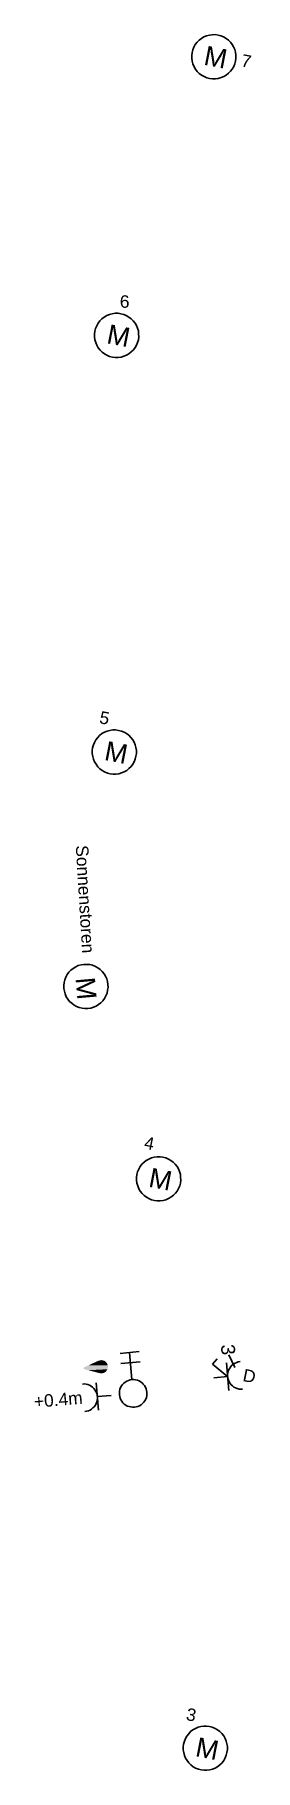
# Model space of a CAD drawing. Extents: x 800 to 1481, y 55 to 490.
# Drawn here: x 1087.3 to 1103.3, y 364.8 to 490.4 of the extents above; entities that cross this region are included whole.
import ezdxf

# ---------------------------------------------------------------- set-up
doc = ezdxf.new("R2010")
doc.units = 0
doc.layers.get('0').update_dxf_attribs({"lineweight": 18})
doc.layers.add('E_Licht', color=7, linetype='Continuous', lineweight=35, true_color=0x0080ff)
doc.styles.get("Standard").update_dxf_attribs({"font": 'arial.ttf'})

# ---------------------------------------------------------------- blocks, each defined once
blk = doc.blocks.new('Steckdose T13_ UP_ 3-fach_ geschaltet-A0Q9B3CZAY', base_point=(1100.19, 392.28))
at = {"color": 0, "linetype": 'ByBlock', "lineweight": -2, "ltscale": 0.35}
for p, q in [((1100.19, 394.19), (1100.51, 394.57)), ((1101.79, 393.94), (1101.37, 394.85)), ((1101.27, 393.28), (1100.19, 394.19)), ((1101.27, 393.28), (1100.28, 393.19)), ((1101.36, 392.28), (1101.19, 394.27)), ((1101.27, 393.41), (1101.29, 393.54)), ((1101.27, 393.28), (1101.27, 393.41)), ((1101.29, 393.15), (1101.27, 393.28)), ((1101.29, 393.54), (1101.32, 393.67)), ((1101.32, 393.67), (1101.36, 393.79)), ((1101.36, 393.79), (1101.43, 393.9)), ((1101.43, 393.9), (1101.5, 394.01)), ((1101.5, 394.01), (1101.59, 394.1)), ((1101.59, 394.1), (1101.7, 394.18)), ((1101.7, 394.18), (1101.81, 394.25)), ((1101.81, 394.25), (1101.93, 394.3)), ((1101.93, 394.3), (1102.05, 394.34)), ((1102.05, 394.34), (1102.18, 394.36)), ((1101.33, 393.02), (1101.29, 393.15)), ((1101.38, 392.9), (1101.33, 393.02)), ((1101.45, 392.79), (1101.38, 392.9)), ((1101.53, 392.69), (1101.45, 392.79)), ((1101.63, 392.6), (1101.53, 392.69)), ((1101.73, 392.52), (1101.63, 392.6)), ((1101.85, 392.46), (1101.73, 392.52)), ((1101.97, 392.41), (1101.85, 392.46)), ((1102.1, 392.38), (1101.97, 392.41)), ((1102.23, 392.37), (1102.1, 392.38)), ((1102.36, 392.37), (1102.23, 392.37))]:
    blk.add_line(p, q, dxfattribs=at)
at = {"color": 0, "linetype": 'ByBlock', "lineweight": -2, "ltscale": 0.35, "insert": (1101.78, 395.66), "char_height": 1, "attachment_point": 1, "rotation": 275}
blk.add_mtext('{\\fArial;3}', dxfattribs=at)
blk = doc.blocks.new('Bauteilbeschriftung-A0Q9B3D1AY', base_point=(1102.31, 392.82))
at = {"color": 0, "linetype": 'ByBlock', "lineweight": -2, "ltscale": 0.35, "insert": (1102.49, 393.85), "char_height": 0.9, "attachment_point": 1, "rotation": 348.9744}
blk.add_mtext('{\\fArial;D}', dxfattribs=at)
blk = doc.blocks.new('Motor allgemein-A0Q9B3GDAY', base_point=(1091.49, 436.89))
at = {"color": 0, "linetype": 'ByBlock', "lineweight": -2, "ltscale": 0.35}
for p, q in [((1092.02, 439.69), (1092.19, 439.82)), ((1092.19, 439.82), (1092.37, 439.92)), ((1092.37, 439.92), (1092.56, 440)), ((1092.56, 440), (1092.77, 440.06)), ((1092.77, 440.06), (1092.97, 440.09)), ((1092.97, 440.09), (1093.18, 440.09)), ((1093.18, 440.09), (1093.39, 440.06)), ((1093.39, 440.06), (1093.59, 440.01)), ((1093.59, 440.01), (1093.79, 439.93)), ((1093.79, 439.93), (1093.97, 439.82)), ((1093.97, 439.82), (1094.13, 439.7)), ((1091.49, 438.59), (1091.51, 438.8)), ((1091.49, 438.38), (1091.49, 438.59)), ((1091.51, 438.8), (1091.57, 439)), ((1091.57, 439), (1091.65, 439.19)), ((1091.65, 439.19), (1091.75, 439.37)), ((1091.75, 439.37), (1091.88, 439.54)), ((1091.88, 439.54), (1092.02, 439.69)), ((1094.13, 439.7), (1094.28, 439.55)), ((1094.28, 439.55), (1094.41, 439.38)), ((1094.41, 439.38), (1094.52, 439.2)), ((1094.52, 439.2), (1094.6, 439.01)), ((1094.6, 439.01), (1094.65, 438.81)), ((1094.65, 438.81), (1094.68, 438.6)), ((1094.68, 438.6), (1094.68, 438.39)), ((1091.52, 438.17), (1091.49, 438.38)), ((1091.57, 437.97), (1091.52, 438.17)), ((1091.65, 437.78), (1091.57, 437.97)), ((1091.76, 437.6), (1091.65, 437.78)), ((1091.88, 437.43), (1091.76, 437.6)), ((1092.03, 437.28), (1091.88, 437.43)), ((1092.2, 437.16), (1092.03, 437.28)), ((1094.14, 437.29), (1093.98, 437.16)), ((1094.29, 437.44), (1094.14, 437.29)), ((1094.42, 437.61), (1094.29, 437.44)), ((1094.52, 437.79), (1094.42, 437.61)), ((1094.6, 437.98), (1094.52, 437.79)), ((1094.65, 438.18), (1094.6, 437.98)), ((1094.68, 438.39), (1094.65, 438.18)), ((1092.38, 437.05), (1092.2, 437.16)), ((1092.58, 436.97), (1092.38, 437.05)), ((1092.78, 436.92), (1092.58, 436.97)), ((1092.99, 436.89), (1092.78, 436.92)), ((1093.19, 436.89), (1092.99, 436.89)), ((1093.4, 436.92), (1093.19, 436.89)), ((1093.6, 436.98), (1093.4, 436.92)), ((1093.8, 437.06), (1093.6, 436.98)), ((1093.98, 437.16), (1093.8, 437.06))]:
    blk.add_line(p, q, dxfattribs=at)
at = {"color": 0, "linetype": 'ByBlock', "lineweight": -2, "ltscale": 0.35, "insert": (1092.56, 439.3), "char_height": 1.4, "attachment_point": 1, "rotation": 348.9744}
blk.add_mtext('{\\fArial;M}', dxfattribs=at)
blk = doc.blocks.new('Bauteilbeschriftung-A0Q9B3GFAY', base_point=(1091.94, 440.47))
at = {"color": 0, "linetype": 'ByBlock', "lineweight": -2, "ltscale": 0.35, "insert": (1092.12, 441.47), "char_height": 0.9, "attachment_point": 1, "rotation": 348.9744}
blk.add_mtext('{\\fArial;5}', dxfattribs=at)
blk = doc.blocks.new('Motor allgemein-A0Q9B3HBAY', base_point=(1098.07, 364.78))
at = {"color": 0, "linetype": 'ByBlock', "lineweight": -2, "ltscale": 0.35}
for p, q in [((1098.09, 366.68), (1098.15, 366.89)), ((1098.15, 366.89), (1098.23, 367.08)), ((1098.23, 367.08), (1098.33, 367.26)), ((1098.33, 367.26), (1098.46, 367.43)), ((1098.46, 367.43), (1098.6, 367.58)), ((1098.6, 367.58), (1098.77, 367.7)), ((1098.77, 367.7), (1098.95, 367.81)), ((1098.95, 367.81), (1099.14, 367.89)), ((1099.14, 367.89), (1099.35, 367.94)), ((1099.35, 367.94), (1099.55, 367.97)), ((1099.55, 367.97), (1099.76, 367.97)), ((1099.76, 367.97), (1099.97, 367.95)), ((1099.97, 367.95), (1100.17, 367.89)), ((1100.17, 367.89), (1100.37, 367.81)), ((1100.37, 367.81), (1100.55, 367.71)), ((1100.55, 367.71), (1100.71, 367.58)), ((1100.71, 367.58), (1100.86, 367.44)), ((1100.86, 367.44), (1100.99, 367.27)), ((1100.99, 367.27), (1101.1, 367.09)), ((1101.1, 367.09), (1101.18, 366.9)), ((1101.18, 366.9), (1101.23, 366.7)), ((1098.07, 366.48), (1098.09, 366.68)), ((1098.07, 366.27), (1098.07, 366.48)), ((1098.1, 366.06), (1098.07, 366.27)), ((1098.15, 365.86), (1098.1, 366.06)), ((1098.23, 365.66), (1098.15, 365.86)), ((1098.34, 365.48), (1098.23, 365.66)), ((1101.1, 365.67), (1101, 365.49)), ((1101.18, 365.87), (1101.1, 365.67)), ((1101.23, 366.07), (1101.18, 365.87)), ((1101.23, 366.7), (1101.26, 366.49)), ((1101.26, 366.28), (1101.23, 366.07)), ((1101.26, 366.49), (1101.26, 366.28)), ((1098.47, 365.32), (1098.34, 365.48)), ((1098.61, 365.17), (1098.47, 365.32)), ((1098.78, 365.04), (1098.61, 365.17)), ((1098.96, 364.94), (1098.78, 365.04)), ((1099.16, 364.86), (1098.96, 364.94)), ((1099.36, 364.81), (1099.16, 364.86)), ((1099.57, 364.78), (1099.36, 364.81)), ((1099.77, 364.78), (1099.57, 364.78)), ((1099.98, 364.81), (1099.77, 364.78)), ((1100.18, 364.86), (1099.98, 364.81)), ((1100.38, 364.94), (1100.18, 364.86)), ((1100.56, 365.05), (1100.38, 364.94)), ((1100.72, 365.18), (1100.56, 365.05)), ((1100.87, 365.33), (1100.72, 365.18)), ((1101, 365.49), (1100.87, 365.33))]:
    blk.add_line(p, q, dxfattribs=at)
at = {"color": 0, "linetype": 'ByBlock', "lineweight": -2, "ltscale": 0.35, "insert": (1099.14, 367.19), "char_height": 1.4, "attachment_point": 1, "rotation": 348.9744}
blk.add_mtext('{\\fArial;M}', dxfattribs=at)
blk = doc.blocks.new('Bauteilbeschriftung-A0Q9B3HDAY', base_point=(1098.22, 368.32))
at = {"color": 0, "linetype": 'ByBlock', "lineweight": -2, "ltscale": 0.35, "insert": (1098.39, 369.31), "char_height": 0.9, "attachment_point": 1, "rotation": 348.9744}
blk.add_mtext('{\\fArial;3}', dxfattribs=at)
blk = doc.blocks.new('Motor allgemein-A0Q9B3HVAY', base_point=(1094.69, 406))
at = {"color": 0, "linetype": 'ByBlock', "lineweight": -2, "ltscale": 0.35}
for p, q in [((1094.85, 408.3), (1094.95, 408.48)), ((1094.95, 408.48), (1095.08, 408.65)), ((1095.08, 408.65), (1095.23, 408.79)), ((1095.23, 408.79), (1095.39, 408.92)), ((1095.39, 408.92), (1095.58, 409.03)), ((1095.58, 409.03), (1095.77, 409.11)), ((1095.77, 409.11), (1095.97, 409.16)), ((1095.97, 409.16), (1096.18, 409.19)), ((1096.18, 409.19), (1096.39, 409.19)), ((1096.39, 409.19), (1096.59, 409.17)), ((1096.59, 409.17), (1096.8, 409.11)), ((1096.8, 409.11), (1096.99, 409.03)), ((1096.99, 409.03), (1097.17, 408.93)), ((1097.17, 408.93), (1097.34, 408.8)), ((1097.34, 408.8), (1097.49, 408.66)), ((1097.49, 408.66), (1097.62, 408.49)), ((1097.62, 408.49), (1097.72, 408.31)), ((1094.69, 407.69), (1094.72, 407.9)), ((1094.69, 407.49), (1094.69, 407.69)), ((1094.72, 407.28), (1094.69, 407.49)), ((1094.72, 407.9), (1094.77, 408.1)), ((1094.78, 407.08), (1094.72, 407.28)), ((1094.77, 408.1), (1094.85, 408.3)), ((1094.86, 406.88), (1094.78, 407.08)), ((1097.72, 408.31), (1097.8, 408.12)), ((1097.81, 407.09), (1097.73, 406.89)), ((1097.8, 408.12), (1097.86, 407.91)), ((1097.86, 407.29), (1097.81, 407.09)), ((1097.86, 407.91), (1097.88, 407.71)), ((1097.89, 407.5), (1097.86, 407.29)), ((1097.88, 407.71), (1097.89, 407.5)), ((1094.96, 406.7), (1094.86, 406.88)), ((1095.09, 406.54), (1094.96, 406.7)), ((1095.24, 406.39), (1095.09, 406.54)), ((1095.4, 406.26), (1095.24, 406.39)), ((1095.59, 406.16), (1095.4, 406.26)), ((1095.78, 406.08), (1095.59, 406.16)), ((1095.98, 406.03), (1095.78, 406.08)), ((1096.19, 406), (1095.98, 406.03)), ((1096.4, 406), (1096.19, 406)), ((1096.61, 406.03), (1096.4, 406)), ((1096.81, 406.08), (1096.61, 406.03)), ((1097, 406.16), (1096.81, 406.08)), ((1097.18, 406.27), (1097, 406.16)), ((1097.35, 406.4), (1097.18, 406.27)), ((1097.5, 406.55), (1097.35, 406.4)), ((1097.62, 406.71), (1097.5, 406.55)), ((1097.73, 406.89), (1097.62, 406.71))]:
    blk.add_line(p, q, dxfattribs=at)
at = {"color": 0, "linetype": 'ByBlock', "lineweight": -2, "ltscale": 0.35, "insert": (1095.76, 408.41), "char_height": 1.4, "attachment_point": 1, "rotation": 348.9744}
blk.add_mtext('{\\fArial;M}', dxfattribs=at)
blk = doc.blocks.new('Bauteilbeschriftung-A0Q9B3HXAY', base_point=(1095.19, 409.68))
at = {"color": 0, "linetype": 'ByBlock', "lineweight": -2, "ltscale": 0.35, "insert": (1095.36, 410.68), "char_height": 0.9, "attachment_point": 1, "rotation": 348.9744}
blk.add_mtext('{\\fArial;4}', dxfattribs=at)
blk = doc.blocks.new('Motor allgemein-A0Q9B3MLAY', base_point=(1091.65, 467.05))
at = {"color": 0, "linetype": 'ByBlock', "lineweight": -2, "ltscale": 0.35}
for p, q in [((1092.35, 469.98), (1092.19, 469.85)), ((1092.54, 470.08), (1092.35, 469.98)), ((1092.73, 470.16), (1092.54, 470.08)), ((1092.93, 470.22), (1092.73, 470.16)), ((1093.14, 470.25), (1092.93, 470.22)), ((1093.35, 470.25), (1093.14, 470.25)), ((1093.55, 470.22), (1093.35, 470.25)), ((1093.76, 470.17), (1093.55, 470.22)), ((1093.95, 470.09), (1093.76, 470.17)), ((1094.13, 469.98), (1093.95, 470.09)), ((1094.3, 469.86), (1094.13, 469.98)), ((1091.68, 468.96), (1091.65, 468.75)), ((1091.65, 468.75), (1091.65, 468.54)), ((1091.73, 469.16), (1091.68, 468.96)), ((1091.81, 469.35), (1091.73, 469.16)), ((1091.91, 469.53), (1091.81, 469.35)), ((1092.04, 469.7), (1091.91, 469.53)), ((1092.19, 469.85), (1092.04, 469.7)), ((1094.45, 469.71), (1094.3, 469.86)), ((1094.58, 469.54), (1094.45, 469.71)), ((1094.68, 469.36), (1094.58, 469.54)), ((1094.76, 469.17), (1094.68, 469.36)), ((1094.82, 468.97), (1094.76, 469.17)), ((1094.84, 468.76), (1094.82, 468.97)), ((1094.85, 468.55), (1094.84, 468.76)), ((1091.65, 468.54), (1091.68, 468.33)), ((1091.68, 468.33), (1091.74, 468.13)), ((1091.74, 468.13), (1091.82, 467.94)), ((1091.82, 467.94), (1091.92, 467.76)), ((1091.92, 467.76), (1092.05, 467.59)), ((1092.05, 467.59), (1092.2, 467.44)), ((1092.2, 467.44), (1092.37, 467.32)), ((1094.14, 467.32), (1094.31, 467.45)), ((1094.31, 467.45), (1094.46, 467.6)), ((1094.46, 467.6), (1094.58, 467.77)), ((1094.58, 467.77), (1094.69, 467.95)), ((1094.69, 467.95), (1094.77, 468.14)), ((1094.77, 468.14), (1094.82, 468.34)), ((1094.82, 468.34), (1094.85, 468.55)), ((1092.37, 467.32), (1092.55, 467.21)), ((1092.55, 467.21), (1092.74, 467.13)), ((1092.74, 467.13), (1092.94, 467.08)), ((1092.94, 467.08), (1093.15, 467.05)), ((1093.15, 467.05), (1093.36, 467.05)), ((1093.36, 467.05), (1093.57, 467.08)), ((1093.57, 467.08), (1093.77, 467.14)), ((1093.77, 467.14), (1093.96, 467.22)), ((1093.96, 467.22), (1094.14, 467.32))]:
    blk.add_line(p, q, dxfattribs=at)
at = {"color": 0, "linetype": 'ByBlock', "lineweight": -2, "ltscale": 0.35, "insert": (1092.73, 469.47), "char_height": 1.4, "attachment_point": 1, "rotation": 348.9744}
blk.add_mtext('{\\fArial;M}', dxfattribs=at)
blk = doc.blocks.new('Bauteilbeschriftung-A0Q9B3MNAY', base_point=(1093.48, 470.65))
at = {"color": 0, "linetype": 'ByBlock', "lineweight": -2, "ltscale": 0.35, "insert": (1093.48, 471.55), "char_height": 0.9, "attachment_point": 1}
blk.add_mtext('{\\fArial;6}', dxfattribs=at)
blk = doc.blocks.new('Motor allgemein-A0Q9B3PXAY', base_point=(1089.43, 419.92))
at = {"color": 0, "linetype": 'ByBlock', "lineweight": -2, "ltscale": 0.35}
for p, q in [((1089.5, 422), (1089.58, 422.2)), ((1089.58, 422.2), (1089.68, 422.38)), ((1089.68, 422.38), (1089.8, 422.55)), ((1089.8, 422.55), (1089.95, 422.7)), ((1089.95, 422.7), (1090.11, 422.83)), ((1090.11, 422.83), (1090.29, 422.94)), ((1090.29, 422.94), (1090.48, 423.03)), ((1090.48, 423.03), (1090.68, 423.08)), ((1090.68, 423.08), (1090.89, 423.12)), ((1090.89, 423.12), (1091.1, 423.12)), ((1091.1, 423.12), (1091.31, 423.1)), ((1091.31, 423.1), (1091.51, 423.05)), ((1091.51, 423.05), (1091.71, 422.97)), ((1091.71, 422.97), (1091.89, 422.87)), ((1091.89, 422.87), (1092.06, 422.75)), ((1092.06, 422.75), (1092.21, 422.6)), ((1092.21, 422.6), (1092.34, 422.44)), ((1092.34, 422.44), (1092.45, 422.26)), ((1092.45, 422.26), (1092.53, 422.07)), ((1089.43, 421.59), (1089.45, 421.8)), ((1089.44, 421.38), (1089.43, 421.59)), ((1089.47, 421.18), (1089.44, 421.38)), ((1089.45, 421.8), (1089.5, 422)), ((1089.53, 420.98), (1089.47, 421.18)), ((1089.61, 420.78), (1089.53, 420.98)), ((1092.56, 421.04), (1092.48, 420.85)), ((1092.53, 422.07), (1092.59, 421.87)), ((1092.6, 421.24), (1092.56, 421.04)), ((1092.59, 421.87), (1092.62, 421.66)), ((1092.63, 421.45), (1092.6, 421.24)), ((1092.62, 421.66), (1092.63, 421.45)), ((1089.72, 420.61), (1089.61, 420.78)), ((1089.85, 420.44), (1089.72, 420.61)), ((1090, 420.3), (1089.85, 420.44)), ((1090.17, 420.17), (1090, 420.3)), ((1090.35, 420.07), (1090.17, 420.17)), ((1090.55, 420), (1090.35, 420.07)), ((1090.75, 419.95), (1090.55, 420)), ((1090.96, 419.92), (1090.75, 419.95)), ((1091.17, 419.93), (1090.96, 419.92)), ((1091.38, 419.96), (1091.17, 419.93)), ((1091.58, 420.02), (1091.38, 419.96)), ((1091.77, 420.1), (1091.58, 420.02)), ((1091.95, 420.21), (1091.77, 420.1)), ((1092.11, 420.34), (1091.95, 420.21)), ((1092.25, 420.49), (1092.11, 420.34)), ((1092.38, 420.66), (1092.25, 420.49)), ((1092.48, 420.85), (1092.38, 420.66))]:
    blk.add_line(p, q, dxfattribs=at)
at = {"color": 0, "linetype": 'ByBlock', "lineweight": -2, "ltscale": 0.35, "insert": (1091.67, 422.25), "char_height": 1.4, "attachment_point": 1, "rotation": 275}
blk.add_mtext('{\\fArial;M}', dxfattribs=at)
blk = doc.blocks.new('Bauteilbeschriftung-A0Q9B3PZAY', base_point=(1090.29, 424.05))
at = {"color": 0, "linetype": 'ByBlock', "lineweight": -2, "ltscale": 0.35, "insert": (1091.19, 431.77), "char_height": 0.9, "attachment_point": 1, "rotation": 273.4518}
blk.add_mtext('{\\fArial;Sonnenstoren}', dxfattribs=at)
blk = doc.blocks.new('Storentaster_ UP-A0Q9B3Q1AY', base_point=(1093.45, 391.06))
at = {"color": 0, "lineweight": -2}
for p, q in [((1094.87, 395.09), (1093.5, 394.96)), ((1094.36, 393.06), (1094.19, 395.03)), ((1094.94, 394.35), (1093.56, 394.23)), ((1093.45, 392.1), (1093.46, 392.23)), ((1093.45, 391.97), (1093.45, 392.1)), ((1093.46, 392.23), (1093.49, 392.36)), ((1093.49, 392.36), (1093.54, 392.48)), ((1093.54, 392.48), (1093.6, 392.6)), ((1093.6, 392.6), (1093.68, 392.7)), ((1093.68, 392.7), (1093.77, 392.8)), ((1093.77, 392.8), (1093.87, 392.88)), ((1093.87, 392.88), (1093.98, 392.95)), ((1093.98, 392.95), (1094.1, 393)), ((1094.1, 393), (1094.23, 393.04)), ((1094.23, 393.04), (1094.36, 393.06)), ((1094.36, 393.06), (1094.49, 393.06)), ((1094.49, 393.06), (1094.62, 393.05)), ((1094.62, 393.05), (1094.75, 393.01)), ((1094.75, 393.01), (1094.87, 392.97)), ((1094.87, 392.97), (1094.98, 392.9)), ((1094.98, 392.9), (1095.09, 392.83)), ((1095.09, 392.83), (1095.18, 392.74)), ((1095.18, 392.74), (1095.27, 392.63)), ((1095.27, 392.63), (1095.33, 392.52)), ((1095.33, 392.52), (1095.39, 392.4)), ((1095.39, 392.4), (1095.42, 392.28)), ((1095.42, 392.28), (1095.44, 392.15)), ((1095.44, 392.02), (1095.43, 391.89)), ((1095.44, 392.15), (1095.44, 392.02)), ((1093.47, 391.84), (1093.45, 391.97)), ((1093.51, 391.72), (1093.47, 391.84)), ((1093.56, 391.6), (1093.51, 391.72)), ((1093.63, 391.49), (1093.56, 391.6)), ((1093.71, 391.39), (1093.63, 391.49)), ((1093.8, 391.29), (1093.71, 391.39)), ((1093.91, 391.22), (1093.8, 391.29)), ((1094.02, 391.15), (1093.91, 391.22)), ((1094.15, 391.11), (1094.02, 391.15)), ((1094.27, 391.08), (1094.15, 391.11)), ((1094.4, 391.06), (1094.27, 391.08)), ((1094.53, 391.06), (1094.4, 391.06)), ((1094.66, 391.08), (1094.53, 391.06)), ((1094.79, 391.12), (1094.66, 391.08)), ((1094.91, 391.17), (1094.79, 391.12)), ((1095.02, 391.24), (1094.91, 391.17)), ((1095.12, 391.32), (1095.02, 391.24)), ((1095.21, 391.42), (1095.12, 391.32)), ((1095.29, 391.52), (1095.21, 391.42)), ((1095.35, 391.64), (1095.29, 391.52)), ((1095.4, 391.76), (1095.35, 391.64)), ((1095.43, 391.89), (1095.4, 391.76))]:
    blk.add_line(p, q, dxfattribs=at)
blk = doc.blocks.new('Steckdose T13_ UP_ IP Schutz-A0Q9B41VAY', base_point=(1090.78, 390.75))
at = {"color": 0, "lineweight": -2}
for p, q in [((1090.78, 392.74), (1090.91, 392.75)), ((1090.91, 392.75), (1091.04, 392.73)), ((1091.04, 392.73), (1091.17, 392.7)), ((1091.17, 392.7), (1091.29, 392.65)), ((1091.29, 392.65), (1091.4, 392.59)), ((1091.4, 392.59), (1091.51, 392.51)), ((1091.51, 392.51), (1091.6, 392.42)), ((1091.6, 392.42), (1091.68, 392.32)), ((1091.68, 392.32), (1091.75, 392.21)), ((1091.75, 392.21), (1091.81, 392.09)), ((1091.77, 392.83), (1091.95, 390.84)), ((1091.81, 392.09), (1091.84, 391.96)), ((1091.08, 390.77), (1090.95, 390.75)), ((1091.21, 390.81), (1091.08, 390.77)), ((1091.33, 390.86), (1091.21, 390.81)), ((1091.44, 390.93), (1091.33, 390.86)), ((1091.54, 391.01), (1091.44, 390.93)), ((1091.63, 391.1), (1091.54, 391.01)), ((1091.71, 391.21), (1091.63, 391.1)), ((1091.77, 391.32), (1091.71, 391.21)), ((1091.82, 391.45), (1091.77, 391.32)), ((1091.85, 391.57), (1091.82, 391.45)), ((1091.84, 391.96), (1091.86, 391.83)), ((1091.86, 391.7), (1091.85, 391.57)), ((1091.86, 391.83), (1092.86, 391.92)), ((1091.86, 391.83), (1091.86, 391.7))]:
    blk.add_line(p, q, dxfattribs=at)
for points in [[(1092.61, 393.91), (1090.87, 393.91), (1092.62, 393.93)], [(1090.87, 393.91), (1092.62, 393.93), (1090.88, 393.93)], [(1092.61, 393.89), (1090.87, 393.89), (1092.61, 393.91)], [(1090.87, 393.89), (1092.61, 393.91), (1090.87, 393.91)], [(1092.61, 393.87), (1090.87, 393.87), (1092.61, 393.89)], [(1090.87, 393.87), (1092.61, 393.89), (1090.87, 393.89)], [(1090.88, 393.85), (1092.61, 393.87), (1090.87, 393.87)], [(1092.62, 393.93), (1090.88, 393.93), (1092.62, 393.95)], [(1090.88, 393.93), (1092.62, 393.95), (1090.9, 393.95)], [(1092.6, 393.85), (1090.88, 393.85), (1092.61, 393.87)], [(1090.89, 393.83), (1092.6, 393.85), (1090.88, 393.85)], [(1092.6, 393.85), (1090.88, 393.85), (1092.6, 393.85)], [(1090.88, 393.85), (1092.6, 393.85), (1090.88, 393.85)], [(1092.59, 393.83), (1090.89, 393.83), (1092.6, 393.85)], [(1090.91, 393.82), (1092.59, 393.83), (1090.89, 393.83)], [(1092.62, 393.95), (1090.9, 393.95), (1092.62, 393.96)], [(1090.9, 393.95), (1092.62, 393.96), (1090.92, 393.96)], [(1092.59, 393.82), (1090.91, 393.82), (1092.59, 393.83)], [(1090.93, 393.81), (1092.59, 393.82), (1090.91, 393.82)], [(1092.62, 393.96), (1090.92, 393.96), (1092.62, 393.97)], [(1090.92, 393.96), (1092.62, 393.97), (1090.94, 393.97)], [(1092.58, 393.81), (1090.93, 393.81), (1092.59, 393.82)], [(1091.2, 393.74), (1092.58, 393.81), (1090.93, 393.81)], [(1092.62, 393.97), (1090.94, 393.97), (1092.61, 394.09)], [(1090.94, 393.97), (1092.61, 394.09), (1091.21, 394.09)], [(1092.55, 393.74), (1091.2, 393.74), (1092.58, 393.81)], [(1091.56, 393.65), (1092.55, 393.74), (1091.2, 393.74)], [(1092.61, 394.09), (1091.21, 394.09), (1092.57, 394.21)], [(1091.21, 394.09), (1092.57, 394.21), (1091.46, 394.21)], [(1092.57, 394.21), (1091.46, 394.21), (1092.5, 394.31)], [(1091.46, 394.21), (1092.5, 394.31), (1091.68, 394.31)], [(1092.48, 393.65), (1091.56, 393.65), (1092.55, 393.74)], [(1091.85, 393.57), (1092.48, 393.65), (1091.56, 393.65)], [(1092.5, 394.31), (1091.68, 394.31), (1092.41, 394.39)], [(1091.68, 394.31), (1092.41, 394.39), (1091.86, 394.39)], [(1092.38, 393.57), (1091.85, 393.57), (1092.48, 393.65)], [(1092.02, 393.53), (1092.38, 393.57), (1091.85, 393.57)], [(1092.41, 394.39), (1091.86, 394.39), (1092.34, 394.43)], [(1091.86, 394.39), (1092.34, 394.43), (1091.95, 394.43)], [(1092.34, 394.43), (1091.95, 394.43), (1092.3, 394.44)], [(1091.95, 394.43), (1092.3, 394.44), (1092, 394.44)], [(1092.3, 394.44), (1092, 394.44), (1092.21, 394.46)], [(1092, 394.44), (1092.21, 394.46), (1092.06, 394.46)], [(1092.27, 393.53), (1092.02, 393.53), (1092.38, 393.57)], [(1092.15, 393.51), (1092.26, 393.53), (1092.02, 393.53)], [(1092.26, 393.53), (1092.02, 393.53), (1092.27, 393.53)], [(1092.02, 393.53), (1092.27, 393.53), (1092.02, 393.53)], [(1092.21, 394.46), (1092.06, 394.46), (1092.18, 394.47)]]:
    blk.add_solid(points, dxfattribs=at)
blk = doc.blocks.new('Bauteilbeschriftung-A0Q9B41XAY', base_point=(1087.23, 391.01))
at = {"color": 0, "linetype": 'ByBlock', "lineweight": -2, "ltscale": 0.35, "insert": (1087.23, 391.91), "char_height": 0.9, "attachment_point": 1, "rotation": 5}
blk.add_mtext('{\\fArial;+0.4m}', dxfattribs=at)
blk = doc.blocks.new('Motor allgemein-A0Q9B3KFAY', base_point=(1098.68, 487.22))
at = {"color": 0, "linetype": 'ByBlock', "lineweight": -2, "ltscale": 0.35}
for p, q in [((1099.07, 489.87), (1099.22, 490.02)), ((1099.22, 490.02), (1099.38, 490.15)), ((1099.38, 490.15), (1099.56, 490.25)), ((1099.56, 490.25), (1099.76, 490.33)), ((1099.76, 490.33), (1099.96, 490.39)), ((1099.96, 490.39), (1100.17, 490.41)), ((1100.17, 490.41), (1100.38, 490.42)), ((1100.38, 490.42), (1100.58, 490.39)), ((1100.58, 490.39), (1100.79, 490.34)), ((1100.79, 490.34), (1100.98, 490.26)), ((1100.98, 490.26), (1101.16, 490.15)), ((1101.16, 490.15), (1101.33, 490.03)), ((1101.33, 490.03), (1101.48, 489.88)), ((1098.68, 488.92), (1098.71, 489.12)), ((1098.68, 488.71), (1098.68, 488.92)), ((1098.71, 489.12), (1098.76, 489.33)), ((1098.76, 489.33), (1098.84, 489.52)), ((1098.84, 489.52), (1098.94, 489.7)), ((1098.94, 489.7), (1099.07, 489.87)), ((1101.48, 489.88), (1101.6, 489.71)), ((1101.6, 489.71), (1101.71, 489.53)), ((1101.71, 489.53), (1101.79, 489.34)), ((1101.79, 489.34), (1101.85, 489.14)), ((1101.85, 489.14), (1101.87, 488.93)), ((1101.87, 488.93), (1101.87, 488.72)), ((1098.71, 488.5), (1098.68, 488.71)), ((1098.76, 488.3), (1098.71, 488.5)), ((1098.85, 488.1), (1098.76, 488.3)), ((1098.95, 487.92), (1098.85, 488.1)), ((1099.08, 487.76), (1098.95, 487.92)), ((1099.23, 487.61), (1099.08, 487.76)), ((1099.39, 487.48), (1099.23, 487.61)), ((1099.58, 487.38), (1099.39, 487.48)), ((1101.17, 487.49), (1100.99, 487.39)), ((1101.34, 487.62), (1101.17, 487.49)), ((1101.48, 487.77), (1101.34, 487.62)), ((1101.61, 487.93), (1101.48, 487.77)), ((1101.72, 488.12), (1101.61, 487.93)), ((1101.79, 488.31), (1101.72, 488.12)), ((1101.85, 488.51), (1101.79, 488.31)), ((1101.87, 488.72), (1101.85, 488.51)), ((1099.77, 487.3), (1099.58, 487.38)), ((1099.97, 487.25), (1099.77, 487.3)), ((1100.18, 487.22), (1099.97, 487.25)), ((1100.39, 487.22), (1100.18, 487.22)), ((1100.6, 487.25), (1100.39, 487.22)), ((1100.8, 487.31), (1100.6, 487.25)), ((1100.99, 487.39), (1100.8, 487.31))]:
    blk.add_line(p, q, dxfattribs=at)
at = {"color": 0, "linetype": 'ByBlock', "lineweight": -2, "ltscale": 0.35, "insert": (1099.75, 489.63), "char_height": 1.4, "attachment_point": 1, "rotation": 348.9744}
blk.add_mtext('{\\fArial;M}', dxfattribs=at)
blk = doc.blocks.new('Bauteilbeschriftung-A0Q9B3KHAY', base_point=(1102.2, 488.02))
at = {"color": 0, "linetype": 'ByBlock', "lineweight": -2, "ltscale": 0.35, "insert": (1102.37, 489.02), "char_height": 0.9, "attachment_point": 1, "rotation": 348.9744}
blk.add_mtext('{\\fArial;7}', dxfattribs=at)

msp = doc.modelspace()

# ---------------------------------------------------------------- block references
at = {"layer": 'E_Licht', "ltscale": 0.35}
for name, p in [('Motor allgemein-A0Q9B3KFAY', (1098.68, 487.22)), ('Bauteilbeschriftung-A0Q9B3KHAY', (1102.2, 488.02)), ('Bauteilbeschriftung-A0Q9B3MNAY', (1093.48, 470.65)), ('Motor allgemein-A0Q9B3MLAY', (1091.65, 467.05)), ('Bauteilbeschriftung-A0Q9B3GFAY', (1091.94, 440.47)), ('Motor allgemein-A0Q9B3GDAY', (1091.49, 436.89)), ('Bauteilbeschriftung-A0Q9B3PZAY', (1090.29, 424.05)), ('Motor allgemein-A0Q9B3PXAY', (1089.43, 419.92)), ('Bauteilbeschriftung-A0Q9B3HXAY', (1095.19, 409.68)), ('Motor allgemein-A0Q9B3HVAY', (1094.69, 406)), ('Steckdose T13_ UP_ 3-fach_ geschaltet-A0Q9B3CZAY', (1100.19, 392.28)), ('Bauteilbeschriftung-A0Q9B3D1AY', (1102.31, 392.82)), ('Bauteilbeschriftung-A0Q9B41XAY', (1087.23, 391.01)), ('Bauteilbeschriftung-A0Q9B3HDAY', (1098.22, 368.32)), ('Motor allgemein-A0Q9B3HBAY', (1098.07, 364.78))]:
    msp.add_blockref(name, p, dxfattribs=at)
at = {"layer": 'E_Licht', "linetype": 'Continuous', "ltscale": 0.35}
for name, p in [('Storentaster_ UP-A0Q9B3Q1AY', (1093.45, 391.06)), ('Steckdose T13_ UP_ IP Schutz-A0Q9B41VAY', (1090.78, 390.75))]:
    msp.add_blockref(name, p, dxfattribs=at)

doc.saveas('drawing.dxf')
